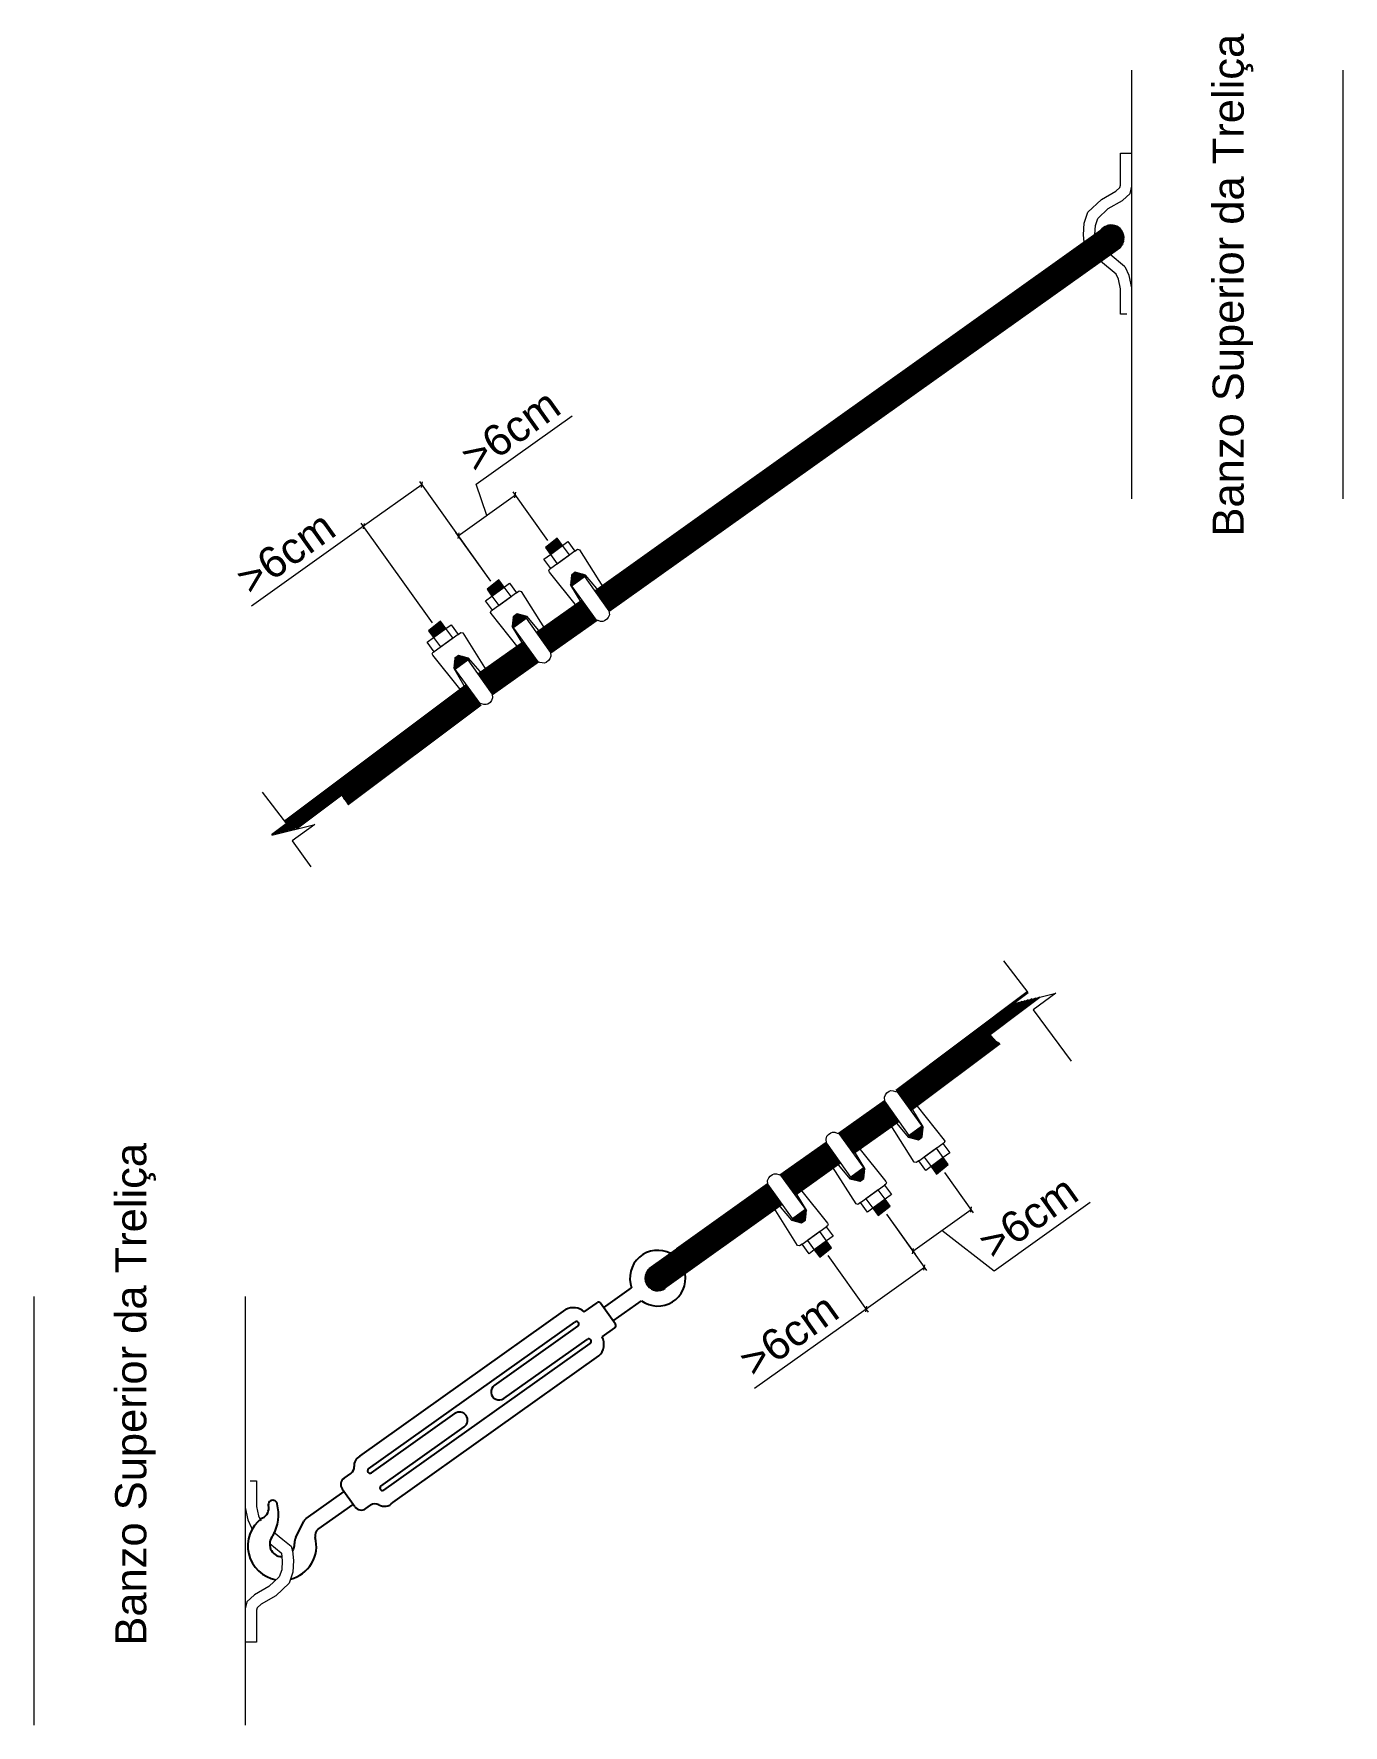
# Model space of a CAD drawing. Header units: inches. Extents: x -37 to 842, y -205 to 94.
# Drawn here: x 125.64 to 126.736, y -174.231 to -172.815 of the extents above; entities that cross this region are included whole.
import ezdxf

# ---------------------------------------------------------------- set-up
doc = ezdxf.new("R2010")
doc.units = ezdxf.units.IN
doc.header["$MEASUREMENT"] = 0
doc.layers.add('ANC_COTAS', color=7, linetype='Continuous', lineweight=9)
doc.layers.add('Cotas', color=9, linetype='Continuous', lineweight=5)
doc.layers.add('Planta da coberta-VIS', color=7, linetype='Continuous')
doc.styles.get("Standard").update_dxf_attribs({"font": 'arial.ttf'})

msp = doc.modelspace()

# ---------------------------------------------------------------- texts
at = {"layer": 'ANC_COTAS', "color": 1, "char_height": 0.026058, "attachment_point": 5, "rotation": 90}
for insert in [(126.6435, -173.0258), (125.7247, -173.9542)]:
    msp.add_mtext('Banzo Superior da Treliça', dxfattribs=dict(at, insert=insert))
at = {"layer": 'Cotas', "char_height": 0.02606, "attachment_point": 5, "rotation": 35.4648}
for insert in [(126.0387, -173.1477), (125.8504, -173.2498), (126.4722, -173.806), (126.2717, -173.9045)]:
    msp.add_mtext('>6cm', dxfattribs=dict(at, insert=insert))

# ---------------------------------------------------------------- blocks, each defined once
blk = doc.blocks.new('_OBLIQUE')
at = {"color": 0, "linetype": 'ByBlock', "lineweight": -2}
blk.add_line((-0.5, -0.5), (0.5, 0.5), dxfattribs=at)

# ---------------------------------------------------------------- linework, layer by layer
for p, q in [((126.1166, -173.8817), (126.14, -173.865)), ((126.1004, -173.8851), (126.1111, -173.8775)), ((126.1265, -173.8956), (126.114, -173.878)), ((126.1245, -173.8927), (126.1482, -173.8759)), ((125.9124, -174.006), (126.085, -173.8832)), ((125.9124, -174.006), (126.085, -173.8832)), ((125.9198, -174.0165), (126.0925, -173.8937)), ((126.0252, -173.9467), (126.0949, -173.8971)), ((126.0331, -173.9577), (126.1028, -173.9082)), ((126.1155, -173.906), (126.126, -173.8985)), ((125.9326, -174.0344), (126.1052, -173.9116)), ((125.9401, -174.0449), (126.1127, -173.9221)), ((125.9223, -174.0199), (125.992, -173.9703)), ((125.9301, -174.031), (125.9998, -173.9814)), ((125.8993, -174.0245), (125.905, -174.0204)), ((125.8676, -174.0581), (125.8993, -174.0356)), ((125.9084, -174.0484), (125.8978, -174.0335)), ((125.8776, -174.0671), (125.9069, -174.0463)), ((125.9174, -174.0499), (125.9214, -174.047)), ((125.8588, -174.074), (125.8656, -174.0605))]:
    msp.add_line(p, q)
for centre, radius, start, end in [((126.1619, -173.857), 0.0233, 61.7686, 200.2766), ((126.1619, -173.857), 0.0233, 234.0642, 9.5965), ((126.1619, -173.857), 0.0104, 126.1158, 306.1158), ((126.0913, -173.8955), 0.0138, 48.7601, 116.9979), ((126.1123, -173.8792), 0.00208, 35.4286, 125.4286), ((126.0937, -173.8954), 0.0021, 305.4286, 125.4286), ((126.1248, -173.8968), 0.00208, 305.4286, 35.4286), ((126.104, -173.9099), 0.0021, 305.4286, 125.4286), ((126.1031, -173.9121), 0.0138, 313.8593, 26.3103), ((126.0291, -173.9522), 0.00678, 125.4286, 305.4286), ((125.9959, -173.9758), 0.00678, 305.4286, 125.4286), ((125.9167, -174.0139), 0.00902, 118.6999, 184.5599), ((125.9013, -174.0151), 0.00645, 305.4286, 4.5599), ((125.9211, -174.0182), 0.0021, 125.4286, 305.4286), ((125.903, -174.0297), 0.00645, 125.4286, 215.4286), ((125.9314, -174.0327), 0.0021, 125.4286, 305.4286), ((125.8273, -174.0496), 0.00891, 294.206, 14.3747), ((125.8396, -174.0467), 0.00376, 13.4585, 195.6284), ((125.8084, -174.0549), 0.036, 330.5192, 14.6706), ((125.9137, -174.0446), 0.00645, 215.4286, 305.4286), ((125.9252, -174.0523), 0.00645, 59.6134, 125.4286), ((125.9331, -174.0387), 0.00927, 239.6134, 318.2297), ((125.8474, -174.0811), 0.0287, 126.7313, 260.1505), ((125.8336, -174.0636), 0.00645, 114.206, 128.2975), ((125.8336, -174.0636), 0.00645, 114.206, 128.2975), ((125.8713, -174.0634), 0.00645, 125.4286, 153.5332), ((125.8474, -174.0797), 0.0104, 137.5578, 268.0817), ((125.8084, -174.0549), 0.036, 330.5192, 330.9999), ((125.8474, -174.0811), 0.0287, 284.1481, 14.3967), ((125.8474, -174.0797), 0.0104, 327.245, 3.934), ((125.8675, -174.0783), 0.00968, 153.5332, 183.934), ((125.8814, -174.0724), 0.00645, 125.4286, 194.3643)]:
    msp.add_arc(centre, radius, start, end)
at = {"layer": 'ANC_COTAS', "color": 1}
for p, q in [((126.5587, -173.2046), (126.5587, -172.8458)), ((126.7358, -173.2046), (126.7358, -172.8458)), ((126.0823, -173.2436), (126.0867, -173.2404)), ((126.088, -173.2515), (126.0823, -173.2436)), ((126.0867, -173.2404), (126.0926, -173.2485)), ((126.0666, -173.2551), (126.072, -173.2512)), ((126.0723, -173.263), (126.0666, -173.2551)), ((126.072, -173.2512), (126.0778, -173.259)), ((126.0926, -173.2485), (126.0723, -173.263)), ((126.0778, -173.259), (126.088, -173.2515)), ((126.0926, -173.2485), (126.0948, -173.2469)), ((126.0948, -173.2469), (126.0963, -173.2473)), ((126.0963, -173.2473), (126.1159, -173.2784)), ((126.0708, -173.2649), (126.0714, -173.2636)), ((126.0713, -173.2659), (126.0708, -173.2649)), ((126.094, -173.2942), (126.0713, -173.2659)), ((126.0714, -173.2636), (126.0723, -173.263)), ((126.0898, -173.2685), (126.0888, -173.2769)), ((126.0929, -173.2661), (126.0898, -173.2685)), ((126.1014, -173.2684), (126.0929, -173.2661)), ((126.0992, -173.2678), (126.1211, -173.2985)), ((126.1109, -173.2797), (126.1014, -173.2684)), ((126.0177, -173.2899), (126.0231, -173.286)), ((126.0231, -173.286), (126.0289, -173.2938)), ((126.0437, -173.2833), (126.0235, -173.2978)), ((126.0289, -173.2938), (126.0391, -173.2863)), ((126.0334, -173.2785), (126.0378, -173.2752)), ((126.0391, -173.2863), (126.0334, -173.2785)), ((126.0378, -173.2752), (126.0437, -173.2833)), ((126.0437, -173.2833), (126.0459, -173.2817)), ((126.0459, -173.2817), (126.0475, -173.2821)), ((126.0475, -173.2821), (126.0671, -173.3132)), ((126.0888, -173.2769), (126.0974, -173.2912)), ((126.1107, -173.3061), (126.0889, -173.2762)), ((126.1123, -173.2811), (126.1109, -173.2797)), ((126.1133, -173.2811), (126.1123, -173.2811)), ((126.114, -173.2808), (126.1133, -173.2811)), ((126.1145, -173.2804), (126.114, -173.2808)), ((126.1156, -173.2794), (126.1145, -173.2804)), ((126.1159, -173.2784), (126.1156, -173.2794)), ((126.0235, -173.2978), (126.0177, -173.2899)), ((126.022, -173.2997), (126.0225, -173.2985)), ((126.0224, -173.3007), (126.022, -173.2997)), ((126.0451, -173.329), (126.0224, -173.3007)), ((126.0225, -173.2985), (126.0235, -173.2978)), ((126.0441, -173.301), (126.0409, -173.3033)), ((126.0525, -173.3032), (126.0441, -173.301)), ((126.0957, -173.2939), (126.094, -173.2942)), ((126.0972, -173.2928), (126.0957, -173.2939)), ((126.0974, -173.2912), (126.0972, -173.2928)), ((126.1214, -173.3016), (126.1205, -173.3039)), ((126.1211, -173.2985), (126.1214, -173.3016)), ((125.9845, -173.3133), (125.9889, -173.31)), ((125.9903, -173.3211), (125.9845, -173.3133)), ((125.9889, -173.31), (125.9949, -173.3181)), ((126.0409, -173.3033), (126.04, -173.3117)), ((126.0618, -173.341), (126.04, -173.311)), ((126.04, -173.3117), (126.0486, -173.326)), ((126.0503, -173.3026), (126.0722, -173.3333)), ((126.062, -173.3145), (126.0525, -173.3032)), ((126.0634, -173.3159), (126.062, -173.3145)), ((126.0644, -173.3159), (126.0634, -173.3159)), ((126.0651, -173.3156), (126.0644, -173.3159)), ((126.0657, -173.3152), (126.0651, -173.3156)), ((126.0668, -173.3143), (126.0657, -173.3152)), ((126.0671, -173.3132), (126.0668, -173.3143)), ((126.1121, -173.3066), (126.1107, -173.3061)), ((126.1141, -173.3072), (126.1121, -173.3066)), ((126.116, -173.3073), (126.1141, -173.3072)), ((126.1174, -173.3068), (126.116, -173.3073)), ((126.1194, -173.3053), (126.1174, -173.3068)), ((126.1205, -173.3039), (126.1194, -173.3053)), ((125.9689, -173.3247), (125.9743, -173.3208)), ((125.9746, -173.3326), (125.9689, -173.3247)), ((125.9743, -173.3208), (125.98, -173.3286)), ((125.9949, -173.3181), (125.9746, -173.3326)), ((125.98, -173.3286), (125.9903, -173.3211)), ((125.9949, -173.3181), (125.997, -173.3166)), ((125.997, -173.3166), (125.9986, -173.3169)), ((125.9986, -173.3169), (126.0182, -173.348)), ((126.0468, -173.3287), (126.0451, -173.329)), ((126.0484, -173.3276), (126.0468, -173.3287)), ((126.0486, -173.326), (126.0484, -173.3276)), ((125.9731, -173.3345), (125.9737, -173.3333)), ((125.9736, -173.3355), (125.9731, -173.3345)), ((125.9962, -173.3638), (125.9736, -173.3355)), ((125.9737, -173.3333), (125.9746, -173.3326)), ((125.992, -173.3381), (125.9911, -173.3465)), ((125.9952, -173.3358), (125.992, -173.3381)), ((126.0036, -173.338), (125.9952, -173.3358)), ((126.0015, -173.3374), (126.0233, -173.3682)), ((126.0132, -173.3493), (126.0036, -173.338)), ((126.0633, -173.3415), (126.0618, -173.341)), ((126.0652, -173.342), (126.0633, -173.3415)), ((126.0671, -173.3421), (126.0652, -173.342)), ((126.0685, -173.3416), (126.0671, -173.3421)), ((126.0705, -173.3401), (126.0685, -173.3416)), ((126.0717, -173.3387), (126.0705, -173.3401)), ((126.0725, -173.3364), (126.0717, -173.3387)), ((126.0722, -173.3333), (126.0725, -173.3364)), ((125.9911, -173.3465), (125.9997, -173.3609)), ((126.0129, -173.3758), (125.9912, -173.3458)), ((126.0145, -173.3507), (126.0132, -173.3493)), ((126.0155, -173.3508), (126.0145, -173.3507)), ((126.0162, -173.3504), (126.0155, -173.3508)), ((126.0168, -173.35), (126.0162, -173.3504)), ((126.0179, -173.3491), (126.0168, -173.35)), ((126.0182, -173.348), (126.0179, -173.3491)), ((125.9979, -173.3635), (125.9962, -173.3638)), ((125.9995, -173.3624), (125.9979, -173.3635)), ((125.9997, -173.3609), (125.9995, -173.3624)), ((126.0237, -173.3713), (126.0228, -173.3735)), ((126.0233, -173.3682), (126.0237, -173.3713)), ((126.0144, -173.3763), (126.0129, -173.3758)), ((126.0164, -173.3768), (126.0144, -173.3763)), ((126.0183, -173.3769), (126.0164, -173.3768)), ((126.0197, -173.3764), (126.0183, -173.3769)), ((126.0216, -173.375), (126.0197, -173.3764)), ((126.0228, -173.3735), (126.0216, -173.375)), ((125.8308, -173.4502), (125.8512, -173.4766)), ((125.8512, -173.4766), (125.8387, -173.4861)), ((125.8387, -173.4861), (125.8747, -173.4771)), ((125.8747, -173.4771), (125.8557, -173.491)), ((125.8557, -173.491), (125.8716, -173.5126)), ((126.4513, -173.5914), (126.4718, -173.6178)), ((126.4718, -173.6178), (126.4593, -173.6273)), ((126.4593, -173.6273), (126.4952, -173.6183)), ((126.4952, -173.6183), (126.4763, -173.6323)), ((126.4763, -173.6323), (126.508, -173.6754)), ((126.3517, -173.7056), (126.3525, -173.7034)), ((126.352, -173.7087), (126.3517, -173.7056)), ((126.3739, -173.7395), (126.352, -173.7087)), ((126.3525, -173.7034), (126.3537, -173.7019)), ((126.3537, -173.7019), (126.3557, -173.7005)), ((126.3557, -173.7005), (126.3571, -173.7)), ((126.3571, -173.7), (126.359, -173.7001)), ((126.359, -173.7001), (126.3609, -173.7006)), ((126.3609, -173.7006), (126.3624, -173.7011)), ((126.3624, -173.7011), (126.3841, -173.7311)), ((126.3585, -173.7269), (126.3591, -173.7265)), ((126.3591, -173.7265), (126.3598, -173.7261)), ((126.3598, -173.7261), (126.3608, -173.7262)), ((126.3608, -173.7262), (126.3622, -173.7276)), ((126.3756, -173.7161), (126.3758, -173.7145)), ((126.3842, -173.7304), (126.3756, -173.7161)), ((126.3758, -173.7145), (126.3774, -173.7134)), ((126.3774, -173.7134), (126.3791, -173.7131)), ((126.3791, -173.7131), (126.4017, -173.7414)), ((126.3028, -173.7405), (126.3036, -173.7382)), ((126.3031, -173.7436), (126.3028, -173.7405)), ((126.3036, -173.7382), (126.3048, -173.7368)), ((126.3048, -173.7368), (126.3068, -173.7353)), ((126.3068, -173.7353), (126.3082, -173.7348)), ((126.3082, -173.7348), (126.3101, -173.7349)), ((126.3101, -173.7349), (126.312, -173.7355)), ((126.312, -173.7355), (126.3135, -173.7359)), ((126.3135, -173.7359), (126.3353, -173.7659)), ((126.3571, -173.7289), (126.3574, -173.7278)), ((126.3767, -173.76), (126.3571, -173.7289)), ((126.3574, -173.7278), (126.3585, -173.7269)), ((126.3622, -173.7276), (126.3717, -173.7389)), ((126.3717, -173.7389), (126.3801, -173.7411)), ((126.3801, -173.7411), (126.3833, -173.7388)), ((126.3833, -173.7388), (126.3842, -173.7304)), ((126.325, -173.7743), (126.3031, -173.7436)), ((126.3267, -173.7509), (126.3269, -173.7493)), ((126.3354, -173.7652), (126.3267, -173.7509)), ((126.3269, -173.7493), (126.3285, -173.7482)), ((126.3285, -173.7482), (126.3302, -173.7479)), ((126.3302, -173.7479), (126.3529, -173.7762)), ((126.3805, -173.7588), (126.4007, -173.7443)), ((126.3953, -173.7483), (126.385, -173.7558)), ((126.401, -173.7561), (126.3953, -173.7483)), ((126.4016, -173.7436), (126.4007, -173.7443)), ((126.4007, -173.7443), (126.4065, -173.7522)), ((126.4065, -173.7522), (126.401, -173.7561)), ((126.4022, -173.7424), (126.4016, -173.7436)), ((126.4017, -173.7414), (126.4022, -173.7424)), ((126.3083, -173.7637), (126.3086, -173.7626)), ((126.3279, -173.7948), (126.3083, -173.7637)), ((126.3086, -173.7626), (126.3096, -173.7617)), ((126.3096, -173.7617), (126.3102, -173.7613)), ((126.3102, -173.7613), (126.3109, -173.761)), ((126.3109, -173.761), (126.3119, -173.761)), ((126.3119, -173.761), (126.3133, -173.7624)), ((126.3133, -173.7624), (126.3228, -173.7737)), ((126.3344, -173.7736), (126.3354, -173.7652)), ((126.3783, -173.7603), (126.3767, -173.76)), ((126.3805, -173.7588), (126.3783, -173.7603)), ((126.3864, -173.7669), (126.3805, -173.7588)), ((126.385, -173.7558), (126.3908, -173.7636)), ((126.3908, -173.7636), (126.3864, -173.7669)), ((126.2539, -173.7753), (126.2548, -173.773)), ((126.2542, -173.7784), (126.2539, -173.7753)), ((126.2761, -173.8091), (126.2542, -173.7784)), ((126.2548, -173.773), (126.256, -173.7716)), ((126.256, -173.7716), (126.2579, -173.7701)), ((126.2579, -173.7701), (126.2593, -173.7696)), ((126.2593, -173.7696), (126.2612, -173.7697)), ((126.2612, -173.7697), (126.2632, -173.7703)), ((126.2632, -173.7703), (126.2646, -173.7708)), ((126.2646, -173.7708), (126.2864, -173.8007)), ((126.2781, -173.7841), (126.2797, -173.783)), ((126.2797, -173.783), (126.2813, -173.7827)), ((126.2813, -173.7827), (126.304, -173.811)), ((126.3228, -173.7737), (126.3313, -173.7759)), ((126.3313, -173.7759), (126.3344, -173.7736)), ((126.3316, -173.7936), (126.3518, -173.7791)), ((126.3464, -173.7831), (126.3362, -173.7906)), ((126.3522, -173.7909), (126.3464, -173.7831)), ((126.3528, -173.7784), (126.3518, -173.7791)), ((126.3518, -173.7791), (126.3576, -173.787)), ((126.3533, -173.7772), (126.3528, -173.7784)), ((126.3529, -173.7762), (126.3533, -173.7772)), ((126.2597, -173.7975), (126.2608, -173.7965)), ((126.2608, -173.7965), (126.2614, -173.7961)), ((126.2614, -173.7961), (126.2621, -173.7958)), ((126.2621, -173.7958), (126.263, -173.7958)), ((126.263, -173.7958), (126.2644, -173.7973)), ((126.2644, -173.7973), (126.2739, -173.8085)), ((126.2779, -173.7857), (126.2781, -173.7841)), ((126.2865, -173.8), (126.2779, -173.7857)), ((126.3294, -173.7952), (126.3279, -173.7948)), ((126.3316, -173.7936), (126.3294, -173.7952)), ((126.3375, -173.8017), (126.3316, -173.7936)), ((126.3362, -173.7906), (126.3419, -173.7984)), ((126.3576, -173.787), (126.3522, -173.7909)), ((126.2594, -173.7985), (126.2597, -173.7975)), ((126.279, -173.8296), (126.2594, -173.7985)), ((126.2739, -173.8085), (126.2824, -173.8108)), ((126.2824, -173.8108), (126.2856, -173.8084)), ((126.2856, -173.8084), (126.2865, -173.8)), ((126.304, -173.811), (126.3045, -173.8121)), ((126.3419, -173.7984), (126.3375, -173.8017)), ((126.2827, -173.8284), (126.303, -173.8139)), ((126.2976, -173.8179), (126.2873, -173.8254)), ((126.2873, -173.8254), (126.293, -173.8333)), ((126.3033, -173.8257), (126.2976, -173.8179)), ((126.3039, -173.8133), (126.303, -173.8139)), ((126.303, -173.8139), (126.3087, -173.8218)), ((126.3087, -173.8218), (126.3033, -173.8257)), ((126.3045, -173.8121), (126.3039, -173.8133)), ((126.2805, -173.83), (126.279, -173.8296)), ((126.2827, -173.8284), (126.2805, -173.83)), ((126.2886, -173.8365), (126.2827, -173.8284)), ((126.293, -173.8333), (126.2886, -173.8365)), ((125.6395, -173.8723), (125.6395, -174.2312)), ((125.8166, -173.8723), (125.8166, -174.2312))]:
    msp.add_line(p, q, dxfattribs=at)
for points in [[(126.519, -172.9898), (126.5185, -172.9836), (126.5189, -172.9739), (126.5221, -172.9647), (126.5333, -172.9541), (126.5454, -172.947), (126.5488, -172.944), (126.5493, -172.942), (126.5493, -172.9154), (126.5587, -172.9154)], [(126.5279, -172.9834), (126.5279, -172.9834), (126.5283, -172.9758), (126.5303, -172.97), (126.539, -172.9617), (126.5509, -172.9548), (126.5575, -172.9491), (126.5587, -172.943), (126.5587, -172.9239)], [(126.5527, -173.0103), (126.5406, -173)], [(126.5456, -173.0167), (126.5326, -173.0057)], [(126.5546, -173.0502), (126.5494, -173.0502), (126.5494, -173.0289), (126.5477, -173.0209), (126.5456, -173.0167)], [(126.5589, -173.0418), (126.5589, -173.0279), (126.5567, -173.0177), (126.5534, -173.0109), (126.5527, -173.0103)], [(126.0778, -173.2375), (126.0678, -173.2454), (126.072, -173.2512), (126.0823, -173.2436), (126.0778, -173.2375)], [(126.0782, -173.2381), (126.0684, -173.2462)], [(126.0787, -173.2387), (126.0688, -173.2468)], [(126.0791, -173.2393), (126.0693, -173.2474)], [(126.0796, -173.2399), (126.0697, -173.248)], [(126.08, -173.2405), (126.0701, -173.2486)], [(126.0805, -173.2412), (126.0706, -173.2493)], [(126.0809, -173.2418), (126.0711, -173.2499)], [(126.0814, -173.2424), (126.0715, -173.2505)], [(126.0818, -173.243), (126.0719, -173.2511)], [(126.0289, -173.2723), (126.019, -173.2803), (126.0231, -173.286), (126.0334, -173.2785), (126.0289, -173.2723)], [(126.0294, -173.2729), (126.0195, -173.281)], [(126.0983, -173.2676), (126.089, -173.2752)], [(126.089, -173.2754), (126.0903, -173.2772), (126.1006, -173.2697), (126.0992, -173.2678)], [(126.0974, -173.2673), (126.0891, -173.2741)], [(126.0965, -173.2671), (126.0893, -173.273)], [(126.0956, -173.2669), (126.0894, -173.272)], [(126.0992, -173.2678), (126.0894, -173.2759)], [(126.0947, -173.2666), (126.0895, -173.2709)], [(126.0938, -173.2664), (126.0896, -173.2698)], [(126.0921, -173.2667), (126.0897, -173.2686)], [(126.0997, -173.2684), (126.0898, -173.2765)], [(126.1001, -173.269), (126.0902, -173.2771)], [(126.0298, -173.2735), (126.02, -173.2816)], [(126.0302, -173.2741), (126.0204, -173.2822)], [(126.0307, -173.2747), (126.0208, -173.2828)], [(126.0311, -173.2753), (126.0213, -173.2834)], [(126.0316, -173.276), (126.0218, -173.2841)], [(126.032, -173.2766), (126.0222, -173.2847)], [(126.0325, -173.2772), (126.0226, -173.2853)], [(126.0329, -173.2778), (126.0231, -173.2859)], [(126.0467, -173.3017), (126.0405, -173.3068)], [(126.0458, -173.3014), (126.0406, -173.3057)], [(126.045, -173.3012), (126.0407, -173.3047)], [(126.0432, -173.3016), (126.0409, -173.3034)], [(125.9801, -173.3071), (125.9701, -173.3151), (125.9743, -173.3208), (125.9845, -173.3133), (125.9801, -173.3071)], [(125.9805, -173.3077), (125.9706, -173.3158)], [(125.9809, -173.3083), (125.9711, -173.3164)], [(125.9814, -173.3089), (125.9715, -173.317)], [(125.9818, -173.3096), (125.972, -173.3176)], [(125.9823, -173.3102), (125.9724, -173.3182)], [(125.9827, -173.3108), (125.9729, -173.3189)], [(125.9832, -173.3114), (125.9733, -173.3195)], [(125.9836, -173.312), (125.9738, -173.3201)], [(125.9841, -173.3126), (125.9742, -173.3207)], [(126.0495, -173.3024), (126.0401, -173.31)], [(126.0401, -173.3102), (126.0414, -173.312), (126.0517, -173.3045), (126.0504, -173.3026)], [(126.0485, -173.3021), (126.0403, -173.3089)], [(126.0476, -173.3019), (126.0404, -173.3078)], [(126.0504, -173.3026), (126.0405, -173.3107)], [(126.0508, -173.3032), (126.0409, -173.3113)], [(126.0512, -173.3038), (126.0414, -173.3119)], [(126.0006, -173.3372), (125.9913, -173.3449)], [(125.9913, -173.345), (125.9926, -173.3468), (126.0028, -173.3393), (126.0015, -173.3374)], [(125.9996, -173.337), (125.9914, -173.3437)], [(125.9987, -173.3367), (125.9915, -173.3426)], [(125.9979, -173.3365), (125.9916, -173.3416)], [(126.0015, -173.3375), (125.9916, -173.3455)], [(125.997, -173.3362), (125.9918, -173.3405)], [(125.9961, -173.336), (125.9919, -173.3395)], [(125.9944, -173.3364), (125.992, -173.3382)], [(126.0019, -173.3381), (125.9921, -173.3461)], [(126.0024, -173.3387), (125.9925, -173.3467)], [(126.3841, -173.7319), (126.3827, -173.7301), (126.3725, -173.7376), (126.3738, -173.7395)], [(126.373, -173.7382), (126.3828, -173.7302)], [(126.3734, -173.7389), (126.3832, -173.7308)], [(126.3738, -173.7395), (126.3837, -173.7314)], [(126.3747, -173.7397), (126.384, -173.732)], [(126.3757, -173.7399), (126.3839, -173.7332)], [(126.3766, -173.7402), (126.3838, -173.7343)], [(126.3775, -173.7404), (126.3837, -173.7353)], [(126.3783, -173.7407), (126.3836, -173.7364)], [(126.3792, -173.7409), (126.3835, -173.7374)], [(126.381, -173.7405), (126.3833, -173.7387)], [(126.3352, -173.7667), (126.3339, -173.7649), (126.3236, -173.7724), (126.325, -173.7743)], [(126.3241, -173.7731), (126.3339, -173.765)], [(126.3245, -173.7737), (126.3344, -173.7656)], [(126.325, -173.7743), (126.3348, -173.7662)], [(126.3259, -173.7745), (126.3352, -173.7669)], [(126.3268, -173.7748), (126.335, -173.768)], [(126.3953, -173.7698), (126.4052, -173.7618), (126.401, -173.7561), (126.3908, -173.7636), (126.3953, -173.7698)], [(126.3913, -173.7643), (126.4011, -173.7562)], [(126.3917, -173.7649), (126.4016, -173.7568)], [(126.3921, -173.7655), (126.402, -173.7574)], [(126.3926, -173.7661), (126.4024, -173.758)], [(126.3931, -173.7668), (126.4029, -173.7587)], [(126.3935, -173.7674), (126.4034, -173.7593)], [(126.3939, -173.768), (126.4038, -173.7599)], [(126.3944, -173.7686), (126.4042, -173.7605)], [(126.3948, -173.7692), (126.4047, -173.7611)], [(126.3277, -173.775), (126.3349, -173.7691)], [(126.3286, -173.7752), (126.3348, -173.7701)], [(126.3295, -173.7755), (126.3347, -173.7712)], [(126.3304, -173.7757), (126.3346, -173.7722)], [(126.3321, -173.7753), (126.3345, -173.7735)], [(126.3464, -173.8046), (126.3564, -173.7966), (126.3522, -173.7909), (126.3419, -173.7984), (126.3464, -173.8046)], [(126.3424, -173.7991), (126.3522, -173.791)], [(126.3428, -173.7997), (126.3527, -173.7916)], [(126.3433, -173.8003), (126.3531, -173.7922)], [(126.3437, -173.8009), (126.3536, -173.7928)], [(126.3442, -173.8016), (126.354, -173.7935)], [(126.3446, -173.8022), (126.3545, -173.7941)], [(126.3451, -173.8028), (126.3549, -173.7947)], [(126.3455, -173.8034), (126.3554, -173.7953)], [(126.346, -173.804), (126.3558, -173.7959)], [(126.2863, -173.8015), (126.285, -173.7997), (126.2747, -173.8072), (126.2761, -173.8091)], [(126.2752, -173.8079), (126.2851, -173.7998)], [(126.2757, -173.8085), (126.2855, -173.8004)], [(126.2761, -173.8091), (126.2859, -173.801)], [(126.277, -173.8093), (126.2863, -173.8017)], [(126.278, -173.8096), (126.2862, -173.8028)], [(126.2788, -173.8098), (126.2861, -173.8039)], [(126.2797, -173.81), (126.2859, -173.8049)], [(126.2806, -173.8103), (126.2858, -173.806)], [(126.2815, -173.8105), (126.2857, -173.8071)], [(126.2832, -173.8102), (126.2856, -173.8083)], [(126.2975, -173.8394), (126.3075, -173.8315), (126.3033, -173.8257), (126.293, -173.8333), (126.2975, -173.8394)], [(126.2935, -173.8339), (126.3034, -173.8258)], [(126.294, -173.8345), (126.3038, -173.8264)], [(126.2944, -173.8351), (126.3043, -173.827)], [(126.2948, -173.8357), (126.3047, -173.8276)], [(126.2953, -173.8364), (126.3052, -173.8283)], [(126.2958, -173.837), (126.3056, -173.8289)], [(126.2962, -173.8376), (126.3061, -173.8295)], [(126.2966, -173.8382), (126.3065, -173.8301)], [(126.2971, -173.8388), (126.3069, -173.8307)], [(125.8164, -174.0351), (125.8164, -174.049), (125.8186, -174.0592), (125.8219, -174.066), (125.8226, -174.0666)], [(125.8207, -174.0267), (125.8259, -174.0267), (125.8259, -174.048), (125.8276, -174.056), (125.8297, -174.0602)], [(125.8402, -174.0694), (125.8479, -174.0756), (125.8549, -174.0813), (125.8562, -174.0853), (125.8569, -174.0933), (125.8565, -174.103), (125.8532, -174.1122), (125.8421, -174.1228), (125.8299, -174.1299), (125.8265, -174.1329), (125.8261, -174.1349), (125.8261, -174.1616), (125.8166, -174.1616)], [(125.8371, -174.079), (125.8419, -174.083), (125.8467, -174.0869), (125.8468, -174.0872), (125.8474, -174.0935), (125.8471, -174.1012), (125.845, -174.1069), (125.8363, -174.1152), (125.8244, -174.1221), (125.8179, -174.1278), (125.8166, -174.1339), (125.8166, -174.153)]]:
    msp.add_lwpolyline(points, dxfattribs=at)
msp.add_arc((126.5415, -172.9862), 0.0108, 290.2631, 144.7837, dxfattribs=at)
at = {"layer": 'Cotas'}
for p, q in [((126.01, -173.1925), (126.0904, -173.1352)), ((125.9645, -173.1928), (125.9156, -173.2276)), ((126.0221, -173.2736), (125.9626, -173.1902)), ((125.9949, -173.2355), (126.0427, -173.2014)), ((126.0188, -173.2185), (126.01, -173.1925)), ((126.0699, -173.2396), (126.0409, -173.1988)), ((125.9156, -173.2276), (125.8217, -173.2946)), ((125.9732, -173.3085), (125.9137, -173.225)), ((126.0221, -173.2736), (125.993, -173.2329)), ((126.4021, -173.7685), (126.4261, -173.8022)), ((126.4435, -173.8508), (126.5239, -173.7935)), ((126.3533, -173.8033), (126.387, -173.8507)), ((126.3533, -173.8033), (126.3773, -173.837)), ((126.3754, -173.8343), (126.4243, -173.7995)), ((126.3998, -173.8169), (126.4435, -173.8508)), ((126.3044, -173.8381), (126.3382, -173.8855)), ((126.3852, -173.848), (126.3363, -173.8828)), ((126.3363, -173.8828), (126.243, -173.9493))]:
    msp.add_line(p, q, dxfattribs=at)
at = {"layer": 'Planta da coberta-VIS', "color": 1}
for p, q in [((126.5385, -172.9759), (126.1091, -173.2818)), ((126.5387, -172.9758), (126.1092, -173.2818)), ((126.5393, -172.9757), (126.1093, -173.282)), ((126.5402, -172.9756), (126.1096, -173.2824)), ((126.5413, -172.9755), (126.1099, -173.2828)), ((126.5424, -172.9755), (126.1103, -173.2834)), ((126.5436, -172.9757), (126.1108, -173.2841)), ((126.5448, -172.976), (126.1113, -173.2848)), ((126.546, -172.9765), (126.1119, -173.2857)), ((126.5471, -172.9771), (126.1126, -173.2866)), ((126.5482, -172.9778), (126.1133, -173.2876)), ((126.5491, -172.9787), (126.114, -173.2887)), ((126.55, -172.9797), (126.1148, -173.2897)), ((126.5507, -172.9808), (126.1156, -173.2908)), ((126.5513, -172.982), (126.1163, -173.2918)), ((126.5518, -172.9832), (126.117, -173.2929)), ((126.5521, -172.9845), (126.1178, -173.2939)), ((126.5522, -172.9858), (126.1184, -173.2948)), ((126.5522, -172.9871), (126.119, -173.2957)), ((126.552, -172.9884), (126.1196, -173.2964)), ((126.5516, -172.9897), (126.1201, -173.2971)), ((126.5512, -172.9909), (126.1205, -173.2977)), ((126.5505, -172.992), (126.1208, -173.2981)), ((126.5498, -172.9931), (126.121, -173.2985)), ((126.549, -172.9939), (126.1211, -173.2987)), ((126.5485, -172.9944), (126.1211, -173.2988)), ((126.0985, -173.2894), (126.0603, -173.3166)), ((126.0985, -173.2894), (126.0603, -173.3166)), ((126.0987, -173.2896), (126.0605, -173.3168)), ((126.0989, -173.29), (126.0607, -173.3172)), ((126.0992, -173.2904), (126.061, -173.3176)), ((126.0996, -173.291), (126.0614, -173.3182)), ((126.1001, -173.2916), (126.0619, -173.3189)), ((126.1007, -173.2924), (126.0625, -173.3197)), ((126.1013, -173.2933), (126.0631, -173.3205)), ((126.102, -173.2942), (126.0637, -173.3215)), ((126.1027, -173.2952), (126.0644, -173.3224)), ((126.1034, -173.2962), (126.0652, -173.3235)), ((126.1042, -173.2973), (126.0659, -173.3245)), ((126.105, -173.2983), (126.0667, -173.3256)), ((126.1057, -173.2994), (126.0674, -173.3267)), ((126.1065, -173.3004), (126.0682, -173.3277)), ((126.1072, -173.3014), (126.0689, -173.3287)), ((126.1079, -173.3023), (126.0695, -173.3296)), ((126.1085, -173.3032), (126.0702, -173.3305)), ((126.1091, -173.3039), (126.0707, -173.3313)), ((126.1096, -173.3046), (126.0712, -173.3319)), ((126.11, -173.3052), (126.0716, -173.3325)), ((126.1103, -173.3056), (126.0719, -173.333)), ((126.1105, -173.306), (126.0722, -173.3333)), ((126.1107, -173.3062), (126.0722, -173.3335)), ((126.1108, -173.3062), (126.0722, -173.3336)), ((126.0496, -173.3242), (126.0114, -173.3515)), ((126.0496, -173.3242), (126.0114, -173.3514)), ((126.0498, -173.3244), (126.0116, -173.3517)), ((126.05, -173.3248), (126.0118, -173.352)), ((126.0504, -173.3252), (126.0121, -173.3524)), ((126.0508, -173.3258), (126.0125, -173.353)), ((126.0513, -173.3265), (126.013, -173.3537)), ((126.0518, -173.3272), (126.0136, -173.3545)), ((126.0524, -173.3281), (126.0142, -173.3553)), ((126.0531, -173.329), (126.0149, -173.3563)), ((126.0538, -173.33), (126.0156, -173.3573)), ((126.0546, -173.331), (126.0163, -173.3583)), ((126.0553, -173.3321), (126.0171, -173.3593)), ((126.0561, -173.3331), (126.0178, -173.3604)), ((126.0569, -173.3342), (126.0186, -173.3615)), ((126.0576, -173.3352), (126.0193, -173.3625)), ((126.0583, -173.3362), (126.02, -173.3635)), ((126.059, -173.3371), (126.0207, -173.3644)), ((126.0596, -173.338), (126.0213, -173.3653)), ((126.0602, -173.3387), (126.0218, -173.3661)), ((126.0607, -173.3394), (126.0223, -173.3667)), ((126.0611, -173.34), (126.0227, -173.3673)), ((126.0614, -173.3404), (126.0231, -173.3678)), ((126.0617, -173.3408), (126.0233, -173.3681)), ((126.0618, -173.341), (126.0234, -173.3684)), ((126.0619, -173.341), (126.0234, -173.3684)), ((125.8389, -173.486), (126.0032, -173.3627)), ((125.8413, -173.4854), (126.0038, -173.3635)), ((125.8439, -173.4848), (126.0044, -173.3643)), ((125.8468, -173.484), (126.0051, -173.3653)), ((125.8496, -173.4745), (126.0015, -173.3605)), ((125.8496, -173.4745), (126.0015, -173.3605)), ((125.8498, -173.4747), (126.0017, -173.3607)), ((125.8498, -173.4833), (126.0058, -173.3662)), ((125.85, -173.4751), (126.0019, -173.3611)), ((125.8504, -173.4755), (126.0023, -173.3615)), ((125.8508, -173.4761), (126.0027, -173.3621)), ((125.853, -173.4825), (126.0066, -173.3672)), ((125.8562, -173.4817), (126.0074, -173.3683)), ((125.8595, -173.4809), (126.0081, -173.3693)), ((125.8977, -173.4539), (126.0089, -173.3704)), ((125.8984, -173.4549), (126.0097, -173.3714)), ((125.8992, -173.4559), (126.0104, -173.3724)), ((125.8998, -173.4568), (126.0111, -173.3733)), ((125.9005, -173.4576), (126.0117, -173.3741)), ((125.901, -173.4584), (126.0123, -173.3749)), ((125.9015, -173.459), (126.0128, -173.3756)), ((125.902, -173.4596), (126.0132, -173.3761)), ((125.9023, -173.4601), (126.0136, -173.3766)), ((125.9025, -173.4604), (126.0138, -173.3769)), ((125.9027, -173.4606), (126.014, -173.377)), ((125.9027, -173.4606), (126.0141, -173.3771)), ((126.4713, -173.6172), (126.3612, -173.6998)), ((126.4713, -173.6173), (126.3613, -173.6999)), ((126.4715, -173.6175), (126.3615, -173.7)), ((126.4717, -173.6178), (126.3618, -173.7003)), ((126.4604, -173.627), (126.3621, -173.7008)), ((126.4621, -173.6266), (126.3625, -173.7014)), ((126.4642, -173.6261), (126.363, -173.702)), ((126.4666, -173.6255), (126.3636, -173.7028)), ((126.4692, -173.6248), (126.3642, -173.7036)), ((126.4721, -173.6241), (126.3649, -173.7045)), ((126.4751, -173.6233), (126.3656, -173.7055)), ((126.4783, -173.6226), (126.3664, -173.7065)), ((126.4815, -173.6217), (126.3672, -173.7076)), ((126.441, -173.6538), (126.368, -173.7086)), ((126.4418, -173.6548), (126.3687, -173.7097)), ((126.4426, -173.6558), (126.3695, -173.7107)), ((126.4435, -173.6567), (126.3702, -173.7116)), ((126.4443, -173.6575), (126.3709, -173.7126)), ((126.4451, -173.6582), (126.3716, -173.7134)), ((126.4459, -173.6588), (126.3721, -173.7142)), ((126.4466, -173.6594), (126.3726, -173.7148)), ((126.4471, -173.6598), (126.3731, -173.7154)), ((126.4476, -173.6601), (126.3734, -173.7158)), ((126.448, -173.6604), (126.3736, -173.7162)), ((126.4482, -173.6605), (126.3738, -173.7164)), ((126.4483, -173.6606), (126.3738, -173.7164)), ((126.3134, -173.7359), (126.3519, -173.7085)), ((126.3135, -173.7359), (126.352, -173.7085)), ((126.3137, -173.7361), (126.352, -173.7088)), ((126.3139, -173.7365), (126.3523, -173.7091)), ((126.3142, -173.7369), (126.3526, -173.7096)), ((126.3146, -173.7375), (126.353, -173.7102)), ((126.3151, -173.7382), (126.3535, -173.7108)), ((126.3157, -173.7389), (126.354, -173.7116)), ((126.3163, -173.7398), (126.3546, -173.7125)), ((126.317, -173.7407), (126.3553, -173.7134)), ((126.3177, -173.7417), (126.356, -173.7144)), ((126.3184, -173.7427), (126.3567, -173.7154)), ((126.3192, -173.7438), (126.3575, -173.7165)), ((126.32, -173.7448), (126.3583, -173.7176)), ((126.3207, -173.7459), (126.359, -173.7186)), ((126.3215, -173.7469), (126.3597, -173.7196)), ((126.3222, -173.7479), (126.3605, -173.7206)), ((126.3229, -173.7488), (126.3611, -173.7216)), ((126.3235, -173.7497), (126.3617, -173.7224)), ((126.3241, -173.7504), (126.3623, -173.7232)), ((126.3246, -173.7511), (126.3628, -173.7239)), ((126.325, -173.7517), (126.3632, -173.7245)), ((126.3253, -173.7521), (126.3635, -173.7249)), ((126.3255, -173.7525), (126.3637, -173.7252)), ((126.3257, -173.7527), (126.3639, -173.7254)), ((126.3257, -173.7527), (126.3639, -173.7255)), ((126.2645, -173.7707), (126.3031, -173.7433)), ((126.2646, -173.7708), (126.3031, -173.7434)), ((126.2648, -173.7709), (126.3032, -173.7436)), ((126.265, -173.7713), (126.3034, -173.7439)), ((126.2654, -173.7717), (126.3037, -173.7444)), ((126.2658, -173.7723), (126.3041, -173.745)), ((126.2663, -173.773), (126.3046, -173.7456)), ((126.2668, -173.7737), (126.3052, -173.7464)), ((126.2674, -173.7746), (126.3058, -173.7473)), ((126.2681, -173.7755), (126.3064, -173.7482)), ((126.2688, -173.7765), (126.3071, -173.7492)), ((126.2696, -173.7775), (126.3079, -173.7502)), ((126.2703, -173.7786), (126.3086, -173.7513)), ((126.2711, -173.7796), (126.3094, -173.7524)), ((126.2719, -173.7807), (126.3101, -173.7534)), ((126.2726, -173.7817), (126.3109, -173.7545)), ((126.2733, -173.7827), (126.3116, -173.7555)), ((126.274, -173.7836), (126.3123, -173.7564)), ((126.2746, -173.7845), (126.3129, -173.7572)), ((126.2752, -173.7853), (126.3134, -173.758)), ((126.2757, -173.7859), (126.3139, -173.7587)), ((126.2761, -173.7865), (126.3143, -173.7593)), ((126.2764, -173.787), (126.3146, -173.7597)), ((126.2767, -173.7873), (126.3149, -173.7601)), ((126.2768, -173.7875), (126.315, -173.7603)), ((126.2769, -173.7875), (126.3151, -173.7603)), ((126.1514, -173.8572), (126.2569, -173.7821)), ((126.1515, -173.8559), (126.2563, -173.7812)), ((126.1516, -173.8586), (126.2576, -173.783)), ((126.1517, -173.8546), (126.2557, -173.7805)), ((126.1521, -173.8532), (126.2552, -173.7798)), ((126.1527, -173.852), (126.2548, -173.7792)), ((126.1535, -173.8507), (126.2545, -173.7788)), ((126.1548, -173.8493), (126.2543, -173.7784)), ((126.1779, -173.8324), (126.2542, -173.7781)), ((126.178, -173.8325), (126.2542, -173.7782)), ((126.1518, -173.8598), (126.2583, -173.784)), ((126.1523, -173.8611), (126.259, -173.7851)), ((126.1529, -173.8623), (126.2598, -173.7861)), ((126.1536, -173.8633), (126.2605, -173.7872)), ((126.1545, -173.8643), (126.2613, -173.7882)), ((126.1554, -173.8652), (126.262, -173.7893)), ((126.1565, -173.8659), (126.2627, -173.7903)), ((126.1577, -173.8665), (126.2634, -173.7912)), ((126.1589, -173.8669), (126.264, -173.7921)), ((126.1601, -173.8672), (126.2646, -173.7928)), ((126.1614, -173.8674), (126.265, -173.7935)), ((126.1626, -173.8674), (126.2654, -173.7941)), ((126.1638, -173.8672), (126.2658, -173.7945)), ((126.1648, -173.867), (126.266, -173.7949)), ((126.1656, -173.8667), (126.2661, -173.7951)), ((126.1659, -173.8666), (126.2662, -173.7951))]:
    msp.add_line(p, q, dxfattribs=at)

# ---------------------------------------------------------------- block references
at = {"layer": 'Cotas'}
for p, xscale, yscale, zscale, rotation in [((125.9645, -173.1928), 0.003257270266524391, 0.003257270266524391, 0.003257270266524391, 35.46479909120124), ((126.0427, -173.2014), 0.003257270266524391, 0.003257270266524391, 0.003257270266524391, 35.46479909120168), ((125.9156, -173.2276), 0.003257270266524391, 0.003257270266524391, 0.003257270266524391, 215.4647990912011), ((125.9949, -173.2355), 0.00325727026652439, 0.00325727026652439, 0.00325727026652439, 215.4647990912017), ((126.4243, -173.7995), 0.003257270266524391, 0.003257270266524391, 0.003257270266524391, 35.46479909121607), ((126.3754, -173.8343), 0.003257270266524391, 0.003257270266524391, 0.003257270266524391, 215.4647990912161), ((126.3852, -173.848), 0.003257270266524391, 0.003257270266524391, 0.003257270266524391, 35.46479909121766), ((126.3363, -173.8828), 0.003257270266524391, 0.003257270266524391, 0.003257270266524391, 215.4647990912175)]:
    msp.add_blockref('_OBLIQUE', p, dxfattribs=dict(at, xscale=xscale, yscale=yscale, zscale=zscale, rotation=rotation))

msp.set_redraw_order([(e.dxf.handle, doc.entitydb.next_handle()) for e in msp.query("TEXT MTEXT ATTDEF DIMENSION ARC_DIMENSION")])  # texts and dimensions are drawn at this point

doc.saveas('drawing.dxf')
